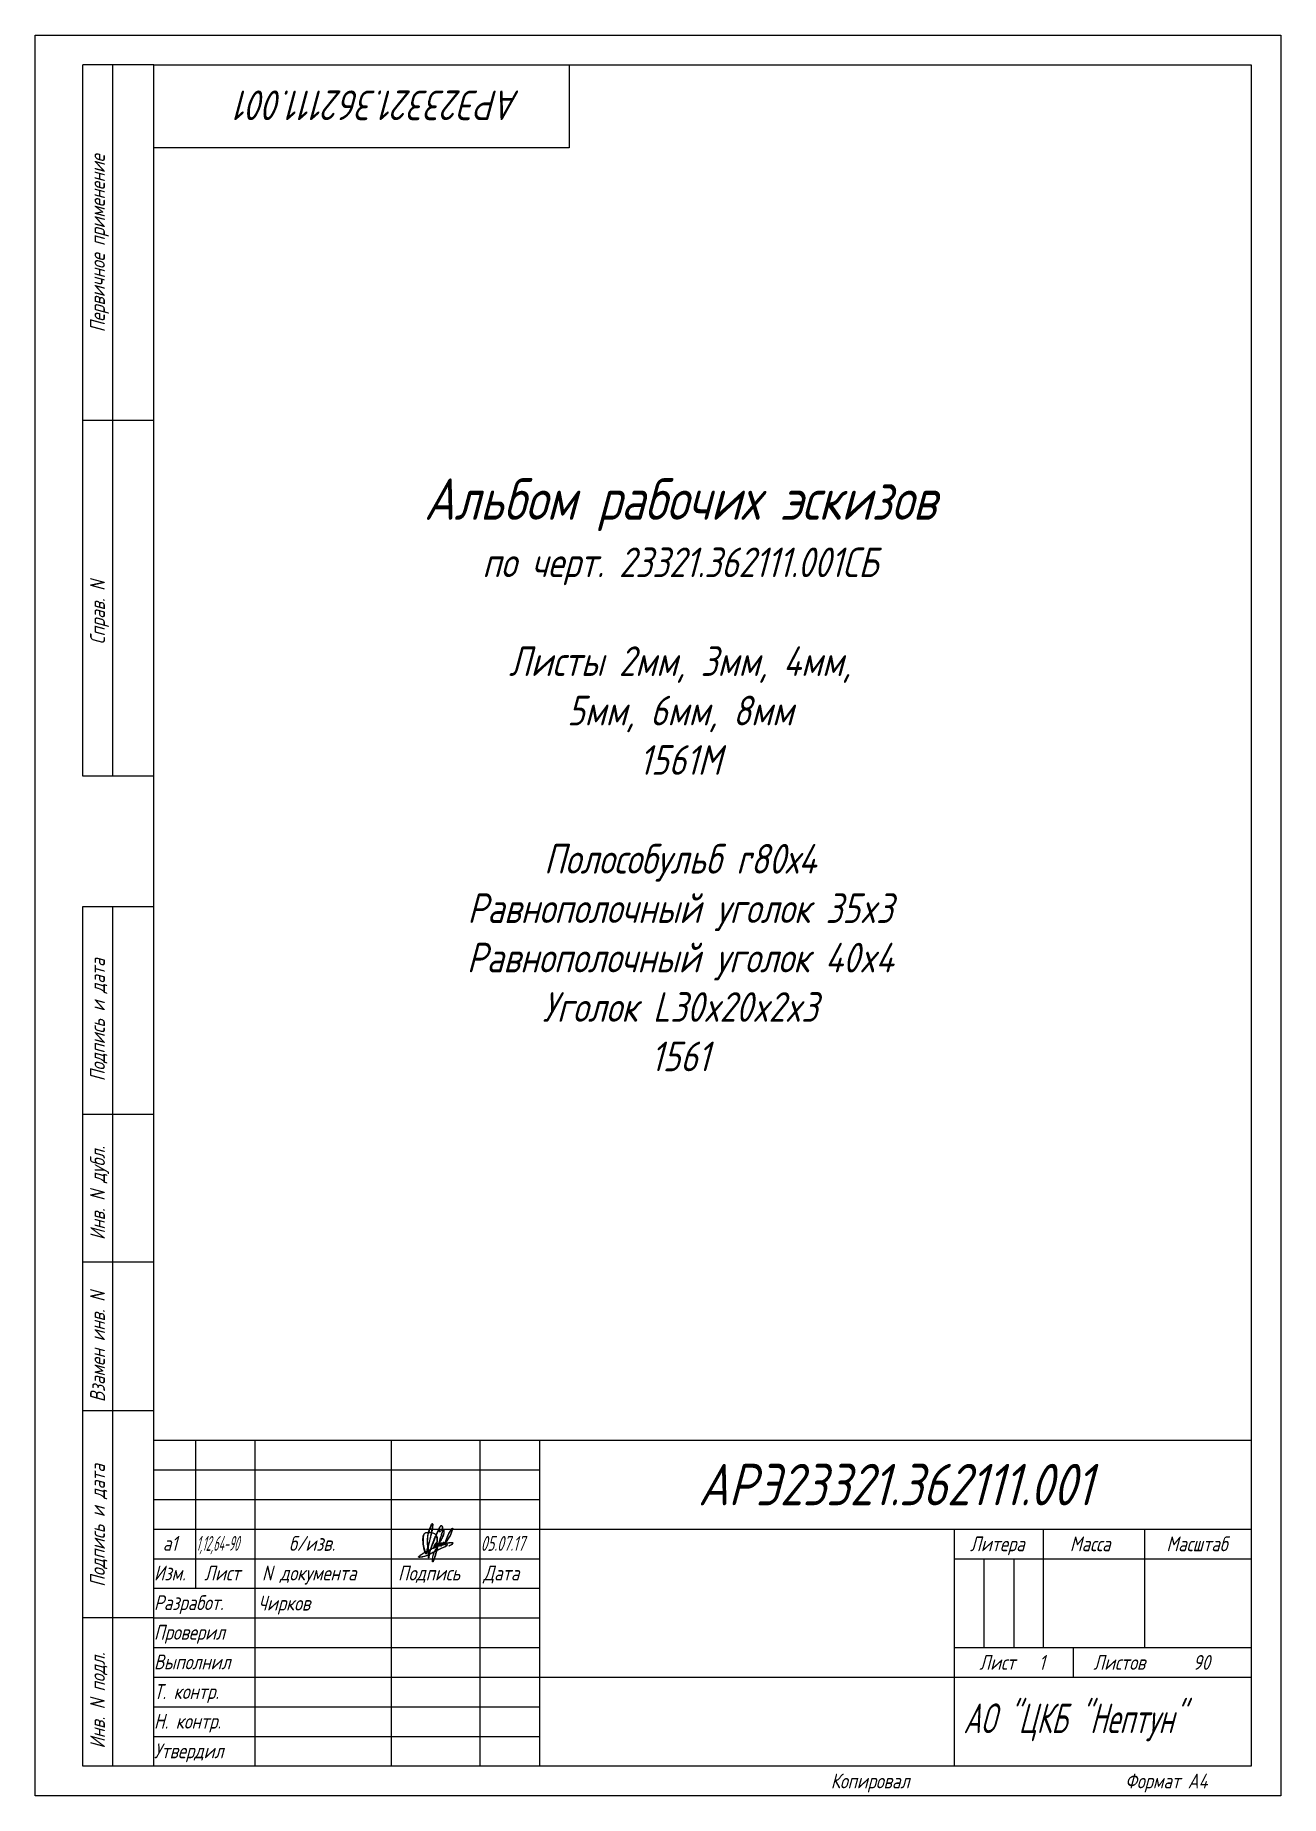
# Model space of a CAD drawing. Header units: millimetres. Extents: x -37166 to -34073, y -441 to 2979.
# Drawn here: x -37087 to -36877, y 2682.4 to 2979.4 of the extents above; entities that cross this region are included whole.
import ezdxf
from ezdxf.enums import TextEntityAlignment as Align

# ---------------------------------------------------------------- set-up
doc = ezdxf.new("R2010")
doc.units = ezdxf.units.MM
doc.layers.add('Frame', color=6, linetype='Continuous')
doc.layers.add('ЧЕРТЕЖ', color=7, linetype='Continuous')
doc.styles.get("Standard").update_dxf_attribs({"font": 'ГОСТ тип А наклонный.ttf'})
doc.styles.add('ГОСТ', font='ГОСТ тип А.ttf', dxfattribs={"oblique": 15})

msp = doc.modelspace()

# ---------------------------------------------------------------- texts
at = {"color": 7, "lineweight": 13, "style": 'ГОСТ', "oblique": 15}
for s, p in [('а1', (-37065.482, 2723.681)), ('б/изв.', (-37044.212, 2723.673))]:
    msp.add_text(s, height=2.5, dxfattribs=at).set_placement(p)
for s, width, p in [('1,12,64-90', 0.6, (-37059.853, 2723.673)), ('05.07.17', 0.8, (-37011.886, 2723.673))]:
    msp.add_text(s, height=2.5, dxfattribs=dict(at, width=width)).set_placement(p)
at = {"color": 7, "insert": (-37034.395, 2804.579), "char_height": 5, "width": 112.26792, "attachment_point": 7, "line_spacing_factor": 0.963855}
msp.add_mtext('\\pxqcsm1;{\\H1.4x;Альбом рабочих эскизов\\P\\ps*;}по черт. 23321.362111.001СБ\\P\\PЛисты 2мм, 3мм, 4мм,\\P5мм, 6мм, 8мм\\P1561M\\P\\P{\\fГОСТ ТИП А|b1|i1|c204|p34;Полособульб r80х4\\PРавнополочный уголок 35x3\\PРавнополочный уголок 40x4\\PУголок \\A1;L30x20x2x3\\A0;\\P1561}', dxfattribs=at)

# ---------------------------------------------------------------- blocks, each defined once
blk = doc.blocks.new('stamp-side-22600')
at = {"layer": 'Frame'}
blk.add_line((-12, 0), (-12, 145), dxfattribs=at)
at = {"layer": 'Frame', "lineweight": 13}
for p, q in [((-12, 145), (0, 145)), ((-12, 110), (0, 110)), ((0, 85), (-12, 85)), ((-12, 60), (0, 60)), ((0, 25), (-12, 25)), ((0, 0), (-12, 0))]:
    blk.add_line(p, q, dxfattribs=at)
at = {"layer": 'Frame', "color": 7, "lineweight": 13}
blk.add_line((-7, 145), (-7, 0), dxfattribs=at)
at = {"color": 7, "lineweight": 13, "style": 'ГОСТ', "oblique": 15}
for s, p in [('Подпись и дата', (-8.25, 115.55)), ('Инв. N дубл.', (-8.25, 88.76)), ('Взамен инв. N', (-8.25, 61.42)), ('Подпись и дата', (-8.25, 30.25)), ('Инв. N подл.', (-8.25, 2.97))]:
    blk.add_text(s, height=2.5, rotation=90, dxfattribs=at).set_placement(p)
blk = doc.blocks.new('stamp-side-w22600')
at = {"layer": 'Frame', "lineweight": 13}
for p, q in [((0, 287), (-12, 287)), ((-12, 167), (-12, 287)), ((0, 227), (-12, 227)), ((0, 167), (-12, 167))]:
    blk.add_line(p, q, dxfattribs=at)
at = {"layer": 'Frame', "color": 7, "lineweight": 13}
blk.add_line((-7, 287), (-7, 167), dxfattribs=at)
blk.add_blockref('stamp-side-22600', (0, 0))
at = {"color": 7, "lineweight": 13, "style": 'ГОСТ', "oblique": 15}
for s, p in [('Первичное применение', (-8.25, 241.89)), ('Справ. N', (-8.25, 189.23))]:
    blk.add_text(s, height=2.5, rotation=90, dxfattribs=at).set_placement(p)
blk = doc.blocks.new('MainFrame_1')
at = {"layer": 'Frame', "lineweight": 13}
for p, q in [((-185, 55), (0, 55)), ((-185, 0), (-185, 55)), ((-178, 55), (-178, 30)), ((-168, 55), (-168, 0)), ((-145, 55), (-145, 0)), ((-130, 0), (-130, 55)), ((-120, 55), (-120, 0)), ((-120, 40), (0, 40)), ((-50, 0), (-50, 40)), ((-35, 20), (-35, 40)), ((-18, 40), (-18, 20)), ((-185, 35), (-120, 35)), ((-50, 35), (0, 35)), ((-185, 30), (-120, 30)), ((-50, 20), (0, 20)), ((-120, 15), (0, 15))]:
    blk.add_line(p, q, dxfattribs=at)
at = {"layer": 'Frame', "color": 7, "lineweight": 13}
for p, q in [((-185, 50), (-120, 50)), ((-185, 45), (-120, 45)), ((-185, 40), (-120, 40)), ((-45, 20), (-45, 35)), ((-40, 35), (-40, 20)), ((-185, 25), (-120, 25)), ((-185, 20), (-120, 20)), ((-30, 20), (-30, 15)), ((-185, 15), (-120, 15)), ((-185, 10), (-120, 10)), ((-185, 5), (-120, 5))]:
    blk.add_line(p, q, dxfattribs=at)
at = {"color": 7, "lineweight": 13, "style": 'ГОСТ', "oblique": 15}
for s, p in [('Литера', (-42.8, 36.25)), ('Масса', (-27.14, 36.25)), ('Масштаб', (-9.13, 36.25)), ('Лист', (-42.8, 16.25)), ('Листов', (-22.23, 16.25))]:
    blk.add_text(s, height=2.5, dxfattribs=at).set_placement(p, align=Align.CENTER)
for s, p in [('Изм.', (-184.98, 31.33)), ('Лист', (-176.51, 31.32)), ('N документа', (-166.77, 31.32)), ('Подпись', (-143.84, 31.32)), ('Дата', (-129.46, 31.32)), ('Разработ.', (-184.98, 26.33)), ('Проверил', (-184.98, 21.33)), ('Выполнил', (-184.98, 16.33)), ('Т. контр.', (-184.98, 11.33)), ('Н. контр.', (-184.98, 6.33)), ('Утвердил', (-184.98, 1.33))]:
    blk.add_text(s, height=2.5, dxfattribs=at).set_placement(p)
at = {"color": 7, "style": 'ГОСТ', "oblique": 15, "width": 0.8}
blk.add_text('АО "ЦКБ "Нептун"', height=5, dxfattribs=at).set_placement((-48.51, 5.57))
at = {"layer": 'ЧЕРТЕЖ', "style": 'ГОСТ', "oblique": 15}
blk.add_attdef('Т.КОНТР.', (-167.42, 11.25), '', height=2.5, dxfattribs=at)
blk = doc.blocks.new('A4-vert-gost-01-Neptun')
at = {"layer": 'Frame', "color": 7}
blk.add_lwpolyline([(0, 0), (0, 297), (210, 297), (210, 0)], close=True, dxfattribs=at)
at = {"layer": 'Frame'}
blk.add_lwpolyline([(90, 292), (90, 278), (20, 278)], dxfattribs=at)
blk.add_lwpolyline([(20, 5), (20, 292), (205, 292), (205, 5)], close=True, dxfattribs=at)
for name, p in [('stamp-side-w22600', (20, 5)), ('MainFrame_1', (205, 5))]:
    blk.add_blockref(name, p)
at = {"layer": 'ЧЕРТЕЖ', "style": 'ГОСТ', "oblique": 15}
for s, p in [('Копировал', (140.76, 1.25)), ('Формат А4', (190.69, 1.25))]:
    blk.add_text(s, height=2.5, dxfattribs=at).set_placement(p, align=Align.CENTER)
blk.add_attdef('НОМЕР ЧЕРТЕЖА', text='', height=5, rotation=180, dxfattribs=at).set_placement((58.02, 285.18), align=Align.MIDDLE_CENTER)
blk.add_attdef('Номер чертежа', text='', height=7, dxfattribs=at).set_placement((145, 52.5), align=Align.MIDDLE_CENTER)
at = {"layer": 'ЧЕРТЕЖ', "style": 'ГОСТ', "oblique": 15, "flags": 4}
for tag, p in [('НАЗВАНИЕ_1', (120, 39.73)), ('НАЗВАНИЕ_2', (120, 33.73)), ('НАЗВАНИЕ_3', (120, 27.73)), ('НАЗВАНИЕ_4', (120, 21.73))]:
    blk.add_attdef(tag, text='', height=3.5, dxfattribs=at).set_placement(p, align=Align.CENTER)
at = {"layer": 'ЧЕРТЕЖ', "style": 'ГОСТ', "oblique": 15}
for tag, p, height in [('РАЗРАБОТ.', (37.58, 31.25), 2.5), ('ЛИТЕРА', (155.69, 30.91), 3.5), ('ПРОВЕРИЛ', (37.58, 26.25), 2.5), ('ВЫПОЛНИЛ', (37.58, 21.25), 2.5), ('Лист', (169.21, 21.25), 2.5), ('Т.КОНТР.', (37.58, 16.25), 2.5), ('Н.КОНТР.', (37.58, 11.25), 2.5), ('УТВЕРДИЛ', (37.58, 6.25), 2.5)]:
    blk.add_attdef(tag, p, '', height=height, dxfattribs=at)
for tag, p in [('Масса', (178.26, 30.91)), ('Масштаб', (195.96, 30.91))]:
    blk.add_attdef(tag, text='', height=3.5, dxfattribs=at).set_placement(p, align=Align.CENTER)
blk.add_attdef('Листов', text='', height=2.5, dxfattribs=at).set_placement((198.06, 21.25), align=Align.RIGHT)
blk = doc.blocks.new('Chirkov')
at = {"ltscale": 50}
h = blk.add_hatch(color=256, dxfattribs=at)
h.paths.add_polyline_path([(0.459, 0.545), (0.462, 0.56), (0.464, 0.575), (0.465, 0.594), (0.465, 0.614), (0.463, 0.637), (0.46, 0.656), (0.456, 0.673), (0.452, 0.686), (0.443, 0.704), (0.456, 0.731), (0.47, 0.767), (0.491, 0.814), (0.502, 0.837), (0.51, 0.855), (0.521, 0.873), (0.53, 0.889), (0.538, 0.901), (0.546, 0.911), (0.553, 0.912), (0.559, 0.911), (0.566, 0.905), (0.573, 0.896), (0.577, 0.884), (0.579, 0.874), (0.58, 0.862), (0.579, 0.848), (0.576, 0.838), (0.572, 0.832), (0.561, 0.819), (0.549, 0.807), (0.535, 0.795), (0.522, 0.785), (0.516, 0.782), (0.51, 0.783), (0.507, 0.787), (0.506, 0.791), (0.506, 0.799), (0.506, 0.808), (0.507, 0.816), (0.51, 0.824), (0.514, 0.832), (0.521, 0.836), (0.519, 0.838), (0.513, 0.834), (0.51, 0.83), (0.505, 0.821), (0.504, 0.814), (0.503, 0.805), (0.503, 0.796), (0.504, 0.787), (0.507, 0.783), (0.511, 0.779), (0.517, 0.778), (0.522, 0.78), (0.53, 0.786), (0.544, 0.797), (0.56, 0.814), (0.572, 0.827), (0.578, 0.836), (0.581, 0.846), (0.583, 0.858), (0.582, 0.872), (0.58, 0.882), (0.574, 0.901), (0.563, 0.914), (0.551, 0.918), (0.543, 0.915), (0.537, 0.905), (0.523, 0.884), (0.515, 0.87), (0.499, 0.839), (0.47, 0.778), (0.451, 0.731), (0.44, 0.709), (0.429, 0.723), (0.408, 0.739), (0.382, 0.749), (0.34, 0.76), (0.342, 0.769), (0.345, 0.781), (0.35, 0.8), (0.353, 0.815), (0.357, 0.835), (0.36, 0.852), (0.362, 0.867), (0.364, 0.885), (0.364, 0.894), (0.364, 0.905), (0.365, 0.917), (0.365, 0.927), (0.365, 0.942), (0.365, 0.949), (0.364, 0.952), (0.361, 0.954), (0.359, 0.956), (0.355, 0.957), (0.35, 0.956), (0.345, 0.952), (0.34, 0.944), (0.334, 0.934), (0.328, 0.924), (0.321, 0.905), (0.314, 0.887), (0.308, 0.871), (0.302, 0.854), (0.298, 0.838), (0.288, 0.812), (0.282, 0.791), (0.276, 0.773), (0.273, 0.762), (0.263, 0.762), (0.25, 0.761), (0.238, 0.761), (0.229, 0.761), (0.218, 0.76), (0.208, 0.757), (0.198, 0.751), (0.186, 0.743), (0.175, 0.731), (0.169, 0.72), (0.164, 0.707), (0.159, 0.689), (0.155, 0.666), (0.153, 0.643), (0.152, 0.625), (0.151, 0.592), (0.153, 0.55), (0.155, 0.522), (0.158, 0.504), (0.163, 0.467), (0.169, 0.432), (0.173, 0.415), (0.179, 0.388), (0.184, 0.367), (0.188, 0.35), (0.192, 0.337), (0.195, 0.328), (0.184, 0.322), (0.17, 0.314), (0.158, 0.306), (0.142, 0.296), (0.125, 0.285), (0.114, 0.278), (0.101, 0.269), (0.09, 0.261), (0.081, 0.253), (0.071, 0.243), (0.062, 0.235), (0.057, 0.231), (0.057, 0.225), (0.057, 0.222), (0.06, 0.219), (0.067, 0.218), (0.075, 0.218), (0.085, 0.22), (0.096, 0.221), (0.119, 0.223), (0.136, 0.225), (0.168, 0.232), (0.179, 0.236), (0.2, 0.242), (0.219, 0.248), (0.239, 0.255), (0.257, 0.262), (0.271, 0.268), (0.271, 0.266), (0.272, 0.248), (0.273, 0.231), (0.273, 0.222), (0.273, 0.217), (0.273, 0.21), (0.274, 0.207), (0.275, 0.206), (0.277, 0.206), (0.278, 0.209), (0.278, 0.213), (0.278, 0.22), (0.279, 0.224), (0.282, 0.238), (0.284, 0.25), (0.286, 0.259), (0.29, 0.279), (0.299, 0.284), (0.308, 0.288), (0.322, 0.295), (0.333, 0.3), (0.351, 0.31), (0.371, 0.321), (0.388, 0.329), (0.401, 0.335), (0.396, 0.322), (0.39, 0.305), (0.383, 0.283), (0.376, 0.258), (0.37, 0.23), (0.366, 0.203), (0.363, 0.181), (0.362, 0.163), (0.361, 0.133), (0.361, 0.123), (0.363, 0.119), (0.365, 0.117), (0.368, 0.116), (0.37, 0.118), (0.373, 0.121), (0.377, 0.129), (0.385, 0.147), (0.395, 0.177), (0.406, 0.205), (0.416, 0.237), (0.425, 0.268), (0.434, 0.301), (0.44, 0.323), (0.447, 0.343), (0.452, 0.361), (0.475, 0.372), (0.506, 0.388), (0.553, 0.411), (0.584, 0.424), (0.623, 0.44), (0.636, 0.446), (0.644, 0.45), (0.65, 0.452), (0.656, 0.457), (0.661, 0.46), (0.666, 0.465), (0.671, 0.47), (0.676, 0.475), (0.677, 0.479), (0.68, 0.482), (0.682, 0.485), (0.686, 0.488), (0.687, 0.49), (0.687, 0.492), (0.685, 0.495), (0.682, 0.5), (0.679, 0.507), (0.674, 0.513), (0.669, 0.518), (0.664, 0.522), (0.674, 0.524), (0.686, 0.527), (0.702, 0.53), (0.722, 0.532), (0.741, 0.535), (0.766, 0.538), (0.786, 0.539), (0.801, 0.536), (0.805, 0.535), (0.805, 0.533), (0.805, 0.528), (0.802, 0.522), (0.798, 0.516), (0.793, 0.51), (0.787, 0.504), (0.777, 0.497), (0.763, 0.489), (0.749, 0.482), (0.736, 0.477), (0.724, 0.471), (0.716, 0.468), (0.716, 0.466), (0.724, 0.467), (0.735, 0.473), (0.75, 0.479), (0.761, 0.484), (0.776, 0.492), (0.79, 0.502), (0.802, 0.516), (0.808, 0.527), (0.809, 0.534), (0.807, 0.538), (0.801, 0.54), (0.786, 0.542), (0.77, 0.541), (0.752, 0.54), (0.731, 0.537), (0.702, 0.533), (0.678, 0.528), (0.662, 0.525), (0.653, 0.532), (0.649, 0.539), (0.659, 0.556), (0.677, 0.581), (0.695, 0.609), (0.713, 0.637), (0.728, 0.66), (0.745, 0.687), (0.754, 0.704), (0.763, 0.723), (0.772, 0.748), (0.78, 0.771), (0.787, 0.791), (0.795, 0.812), (0.8, 0.827), (0.803, 0.838), (0.805, 0.849), (0.804, 0.853), (0.803, 0.855), (0.798, 0.855), (0.794, 0.851), (0.776, 0.827), (0.76, 0.804), (0.743, 0.778), (0.736, 0.766), (0.722, 0.74), (0.701, 0.697), (0.682, 0.651), (0.668, 0.618), (0.655, 0.585), (0.647, 0.557), (0.645, 0.547), (0.645, 0.543), (0.646, 0.538), (0.643, 0.535), (0.64, 0.531), (0.638, 0.526), (0.637, 0.522), (0.634, 0.522), (0.63, 0.521), (0.624, 0.518), (0.618, 0.513), (0.606, 0.509), (0.595, 0.506), (0.6, 0.511), (0.604, 0.516), (0.608, 0.522), (0.611, 0.528), (0.613, 0.533), (0.614, 0.539), (0.613, 0.544), (0.611, 0.547), (0.608, 0.55), (0.606, 0.55), (0.602, 0.548), (0.597, 0.542), (0.593, 0.536), (0.589, 0.527), (0.585, 0.516), (0.583, 0.507), (0.583, 0.502), (0.574, 0.498), (0.563, 0.495), (0.553, 0.491), (0.543, 0.487), (0.537, 0.485), (0.536, 0.489), (0.54, 0.493), (0.547, 0.5), (0.554, 0.507), (0.56, 0.514), (0.564, 0.522), (0.566, 0.526), (0.566, 0.53), (0.565, 0.534), (0.563, 0.536), (0.56, 0.537), (0.555, 0.536), (0.548, 0.532), (0.543, 0.525), (0.536, 0.511), (0.532, 0.498), (0.532, 0.489), (0.525, 0.483), (0.519, 0.479), (0.503, 0.473), (0.491, 0.47), (0.486, 0.471), (0.491, 0.483), (0.497, 0.5), (0.504, 0.519), (0.511, 0.538), (0.515, 0.552), (0.536, 0.579), (0.548, 0.598), (0.562, 0.623), (0.573, 0.647), (0.583, 0.667), (0.592, 0.688), (0.599, 0.705), (0.604, 0.723), (0.609, 0.742), (0.611, 0.758), (0.612, 0.776), (0.613, 0.79), (0.613, 0.806), (0.612, 0.816), (0.61, 0.822), (0.608, 0.829), (0.606, 0.833), (0.602, 0.833), (0.599, 0.832), (0.596, 0.827), (0.587, 0.805), (0.579, 0.78), (0.568, 0.745), (0.56, 0.713), (0.556, 0.7), (0.54, 0.653), (0.531, 0.62), (0.522, 0.587), (0.515, 0.564), (0.511, 0.55), (0.497, 0.534), (0.488, 0.522), (0.477, 0.507, 0.110115), (0.466, 0.532, 0.171533), (0.457, 0.539)])
h.paths.add_polyline_path([(0.156, 0.559), (0.154, 0.589), (0.154, 0.599), (0.155, 0.62), (0.155, 0.641), (0.158, 0.665), (0.161, 0.686), (0.166, 0.705), (0.171, 0.717), (0.177, 0.727), (0.186, 0.738), (0.197, 0.747), (0.207, 0.753), (0.214, 0.756), (0.223, 0.758), (0.233, 0.758), (0.247, 0.758), (0.273, 0.759), (0.265, 0.729), (0.26, 0.697), (0.255, 0.657), (0.251, 0.62), (0.25, 0.589), (0.25, 0.556), (0.251, 0.523), (0.254, 0.498), (0.256, 0.469), (0.259, 0.437), (0.254, 0.413), (0.247, 0.386), (0.241, 0.365), (0.238, 0.351), (0.225, 0.344), (0.215, 0.339), (0.206, 0.334), (0.199, 0.33), (0.19, 0.359), (0.177, 0.414), (0.166, 0.471), (0.159, 0.515)], flags=16)
h.paths.add_polyline_path([(0.254, 0.571), (0.255, 0.618), (0.257, 0.647), (0.261, 0.676), (0.265, 0.711), (0.271, 0.741), (0.276, 0.759), (0.284, 0.76), (0.297, 0.76), (0.309, 0.76), (0.319, 0.759), (0.328, 0.758), (0.336, 0.757), (0.334, 0.747), (0.327, 0.722), (0.322, 0.702), (0.317, 0.679), (0.31, 0.653), (0.301, 0.617), (0.294, 0.587), (0.289, 0.563), (0.281, 0.533), (0.276, 0.51), (0.271, 0.487), (0.266, 0.464), (0.262, 0.445), (0.26, 0.465), (0.256, 0.518), (0.255, 0.531)], flags=16)
h.paths.add_polyline_path([(0.288, 0.544), (0.296, 0.579), (0.305, 0.619), (0.315, 0.655), (0.32, 0.676), (0.324, 0.695), (0.328, 0.712), (0.335, 0.739), (0.339, 0.756), (0.351, 0.754), (0.363, 0.75), (0.375, 0.748), (0.39, 0.742), (0.404, 0.736), (0.411, 0.732), (0.425, 0.721), (0.435, 0.711), (0.439, 0.704), (0.427, 0.678), (0.414, 0.649), (0.401, 0.618), (0.39, 0.588), (0.377, 0.553), (0.364, 0.519), (0.354, 0.495), (0.347, 0.475), (0.339, 0.45), (0.331, 0.427), (0.326, 0.41), (0.321, 0.395), (0.309, 0.389), (0.294, 0.381), (0.281, 0.374), (0.271, 0.369), (0.27, 0.368), (0.27, 0.378), (0.268, 0.395), (0.266, 0.414), (0.263, 0.436), (0.264, 0.438), (0.269, 0.463), (0.275, 0.486), (0.28, 0.511)], flags=16)
h.paths.add_polyline_path([(0.261, 0.427), (0.264, 0.407), (0.265, 0.391), (0.267, 0.375), (0.267, 0.367), (0.267, 0.367), (0.266, 0.366), (0.257, 0.361), (0.25, 0.357), (0.243, 0.353), (0.245, 0.361), (0.248, 0.376), (0.252, 0.39), (0.257, 0.41)], flags=16)
h.paths.add_polyline_path([(0.355, 0.486), (0.365, 0.51), (0.373, 0.533), (0.381, 0.555), (0.389, 0.575), (0.396, 0.594), (0.403, 0.613), (0.411, 0.632), (0.418, 0.649), (0.424, 0.663), (0.431, 0.677), (0.438, 0.693), (0.441, 0.7), (0.447, 0.688), (0.451, 0.678), (0.454, 0.668), (0.457, 0.656), (0.459, 0.646), (0.46, 0.633), (0.461, 0.621), (0.462, 0.606), (0.462, 0.592), (0.461, 0.58), (0.46, 0.568), (0.456, 0.55), (0.454, 0.54), (0.449, 0.54), (0.443, 0.536), (0.435, 0.529), (0.426, 0.518), (0.419, 0.508), (0.412, 0.496), (0.406, 0.486), (0.4, 0.47), (0.395, 0.451), (0.392, 0.437), (0.39, 0.43), (0.372, 0.421), (0.351, 0.411), (0.336, 0.403), (0.326, 0.398), (0.331, 0.413), (0.336, 0.429), (0.342, 0.449), (0.349, 0.467)], flags=16)
h.paths.add_polyline_path([(0.26, 0.358), (0.267, 0.362), (0.268, 0.363), (0.269, 0.352), (0.27, 0.339), (0.27, 0.324), (0.271, 0.301), (0.271, 0.287), (0.271, 0.273), (0.257, 0.267), (0.235, 0.259), (0.213, 0.25), (0.194, 0.244), (0.176, 0.239), (0.156, 0.234), (0.141, 0.23), (0.123, 0.227), (0.104, 0.225), (0.086, 0.223), (0.07, 0.222), (0.064, 0.222), (0.062, 0.225), (0.062, 0.229), (0.065, 0.232), (0.077, 0.243), (0.088, 0.254), (0.104, 0.266), (0.125, 0.28), (0.145, 0.294), (0.166, 0.307), (0.191, 0.321), (0.197, 0.324), (0.198, 0.321), (0.2, 0.315), (0.204, 0.309), (0.207, 0.303), (0.21, 0.299), (0.213, 0.295), (0.216, 0.291), (0.22, 0.291), (0.222, 0.291), (0.225, 0.292), (0.227, 0.294), (0.228, 0.296), (0.232, 0.308), (0.235, 0.321), (0.238, 0.335), (0.241, 0.348), (0.251, 0.354)], flags=16)
h.paths.add_polyline_path([(0.271, 0.364), (0.275, 0.367), (0.287, 0.373), (0.31, 0.385), (0.319, 0.39), (0.314, 0.374), (0.308, 0.355), (0.303, 0.339), (0.297, 0.318), (0.291, 0.3), (0.289, 0.287), (0.287, 0.282), (0.287, 0.281), (0.281, 0.278), (0.275, 0.275), (0.274, 0.275), (0.274, 0.286), (0.274, 0.299), (0.274, 0.314), (0.273, 0.329), (0.272, 0.347)], flags=16)
h.paths.add_polyline_path([(0.237, 0.346), (0.234, 0.333), (0.231, 0.32), (0.228, 0.308), (0.225, 0.299), (0.223, 0.295), (0.221, 0.295), (0.218, 0.297), (0.213, 0.303), (0.208, 0.31), (0.203, 0.319), (0.2, 0.326), (0.208, 0.33), (0.217, 0.335), (0.227, 0.341)], flags=16)
h.paths.add_polyline_path([(0.324, 0.392), (0.339, 0.4), (0.357, 0.409), (0.373, 0.417), (0.39, 0.425), (0.389, 0.42), (0.39, 0.417), (0.392, 0.415), (0.394, 0.414), (0.395, 0.413), (0.398, 0.414), (0.401, 0.418), (0.404, 0.423), (0.407, 0.428), (0.412, 0.436), (0.412, 0.436), (0.422, 0.44), (0.43, 0.443), (0.442, 0.447), (0.443, 0.444), (0.444, 0.441), (0.446, 0.439), (0.449, 0.438), (0.452, 0.438), (0.455, 0.44), (0.449, 0.43), (0.443, 0.42), (0.434, 0.404), (0.425, 0.387), (0.415, 0.368), (0.409, 0.354), (0.402, 0.34), (0.384, 0.332), (0.369, 0.324), (0.346, 0.312), (0.327, 0.301), (0.309, 0.293), (0.291, 0.284), (0.296, 0.302), (0.301, 0.321), (0.307, 0.34), (0.313, 0.36), (0.319, 0.376)], flags=16)
h.paths.add_polyline_path([(0.277, 0.763), (0.279, 0.77), (0.285, 0.79), (0.291, 0.81), (0.301, 0.836), (0.308, 0.861), (0.318, 0.887), (0.324, 0.906), (0.331, 0.923), (0.337, 0.934), (0.343, 0.943), (0.347, 0.949), (0.35, 0.952), (0.353, 0.953), (0.355, 0.954), (0.357, 0.953), (0.359, 0.952), (0.36, 0.951), (0.362, 0.949), (0.363, 0.939), (0.362, 0.928), (0.361, 0.908), (0.36, 0.889), (0.359, 0.87), (0.356, 0.854), (0.354, 0.838), (0.349, 0.816), (0.346, 0.8), (0.342, 0.782), (0.338, 0.768), (0.337, 0.76), (0.325, 0.762), (0.315, 0.763), (0.304, 0.763), (0.293, 0.763), (0.283, 0.763)], flags=16)
h.paths.add_polyline_path([(0.403, 0.466), (0.407, 0.477), (0.411, 0.488), (0.417, 0.499), (0.422, 0.506), (0.427, 0.515), (0.435, 0.524), (0.442, 0.531), (0.447, 0.535), (0.451, 0.537), (0.453, 0.537), (0.449, 0.526), (0.445, 0.515), (0.439, 0.501), (0.432, 0.484), (0.422, 0.464), (0.415, 0.45), (0.409, 0.439), (0.4, 0.435), (0.395, 0.432), (0.395, 0.432), (0.396, 0.437), (0.398, 0.446), (0.4, 0.455)], flags=16)
h.paths.add_polyline_path([(0.394, 0.427), (0.398, 0.429), (0.402, 0.431), (0.407, 0.434), (0.404, 0.429), (0.401, 0.424), (0.398, 0.419), (0.396, 0.418), (0.395, 0.417), (0.394, 0.419), (0.394, 0.422), (0.394, 0.427)], flags=16)
h.paths.add_polyline_path([(0.414, 0.441), (0.422, 0.454), (0.429, 0.47), (0.436, 0.484), (0.441, 0.495), (0.447, 0.508), (0.451, 0.52), (0.454, 0.529), (0.456, 0.536), (0.46, 0.533), (0.464, 0.53), (0.467, 0.524), (0.471, 0.517), (0.473, 0.51), (0.474, 0.505), (0.466, 0.496), (0.458, 0.485), (0.449, 0.473), (0.443, 0.463), (0.441, 0.457), (0.441, 0.451), (0.431, 0.447), (0.422, 0.444)], flags=16)
h.paths.add_polyline_path([(0.286, 0.276), (0.285, 0.268), (0.283, 0.259), (0.281, 0.248), (0.28, 0.242), (0.278, 0.229), (0.277, 0.225), (0.276, 0.223), (0.276, 0.232), (0.275, 0.251), (0.275, 0.27), (0.275, 0.27), (0.281, 0.273)], flags=16)
h.paths.add_polyline_path([(0.446, 0.46), (0.448, 0.464), (0.45, 0.468), (0.454, 0.474), (0.461, 0.483), (0.47, 0.495), (0.475, 0.501), (0.476, 0.497), (0.476, 0.489), (0.475, 0.482), (0.474, 0.476), (0.471, 0.469), (0.468, 0.462), (0.467, 0.461), (0.465, 0.46), (0.454, 0.456), (0.445, 0.453), (0.445, 0.455)], flags=16)
h.paths.add_polyline_path([(0.446, 0.448), (0.452, 0.451), (0.458, 0.453), (0.465, 0.456), (0.463, 0.452), (0.46, 0.448), (0.457, 0.445), (0.454, 0.442), (0.452, 0.44), (0.448, 0.441), (0.447, 0.444), (0.446, 0.447)], flags=16)
h.paths.add_polyline_path([(0.43, 0.392), (0.44, 0.409), (0.45, 0.426), (0.456, 0.436), (0.459, 0.443), (0.461, 0.444), (0.464, 0.449), (0.467, 0.453), (0.47, 0.459), (0.476, 0.461), (0.48, 0.463), (0.475, 0.446), (0.47, 0.428), (0.463, 0.405), (0.456, 0.383), (0.45, 0.364), (0.439, 0.358), (0.426, 0.352), (0.407, 0.343), (0.413, 0.357), (0.422, 0.375)], flags=16)
h.paths.add_polyline_path([(0.405, 0.337), (0.406, 0.338), (0.416, 0.343), (0.427, 0.349), (0.439, 0.355), (0.448, 0.359), (0.445, 0.348), (0.439, 0.33), (0.435, 0.316), (0.43, 0.296), (0.425, 0.279), (0.419, 0.26), (0.415, 0.245), (0.408, 0.223), (0.402, 0.204), (0.393, 0.179), (0.387, 0.163), (0.379, 0.141), (0.374, 0.129), (0.37, 0.122), (0.368, 0.12), (0.366, 0.121), (0.365, 0.123), (0.365, 0.151), (0.366, 0.179), (0.371, 0.217), (0.379, 0.255), (0.387, 0.286), (0.399, 0.322)], flags=16)
h.paths.add_polyline_path([(0.478, 0.504), (0.486, 0.514), (0.493, 0.523), (0.499, 0.532), (0.505, 0.538), (0.507, 0.541), (0.507, 0.538), (0.505, 0.532), (0.501, 0.522), (0.497, 0.509), (0.492, 0.494), (0.487, 0.481), (0.483, 0.471), (0.48, 0.47), (0.477, 0.467), (0.474, 0.465), (0.473, 0.464), (0.476, 0.472), (0.478, 0.477), (0.478, 0.481), (0.479, 0.486), (0.479, 0.492), (0.479, 0.498), (0.478, 0.503)], flags=16)
h.paths.add_polyline_path([(0.481, 0.455), (0.484, 0.464), (0.489, 0.466), (0.492, 0.467), (0.496, 0.468), (0.5, 0.467), (0.504, 0.468), (0.508, 0.47), (0.514, 0.473), (0.521, 0.476), (0.53, 0.479), (0.534, 0.481), (0.536, 0.477), (0.537, 0.475), (0.54, 0.472), (0.543, 0.471), (0.546, 0.47), (0.55, 0.47), (0.555, 0.472), (0.561, 0.475), (0.567, 0.48), (0.574, 0.485), (0.578, 0.488), (0.582, 0.492), (0.584, 0.494), (0.585, 0.495), (0.586, 0.493), (0.588, 0.491), (0.59, 0.491), (0.592, 0.491), (0.594, 0.491), (0.598, 0.494), (0.602, 0.497), (0.606, 0.5), (0.61, 0.503), (0.614, 0.506), (0.62, 0.51), (0.621, 0.511), (0.625, 0.512), (0.629, 0.513), (0.634, 0.514), (0.632, 0.51), (0.629, 0.504), (0.629, 0.5), (0.629, 0.496), (0.631, 0.492), (0.632, 0.49), (0.635, 0.49), (0.639, 0.491), (0.643, 0.495), (0.648, 0.5), (0.651, 0.505), (0.653, 0.509), (0.654, 0.513), (0.654, 0.517), (0.654, 0.519), (0.654, 0.519), (0.658, 0.52), (0.661, 0.521), (0.664, 0.519), (0.667, 0.516), (0.671, 0.512), (0.675, 0.507), (0.678, 0.503), (0.681, 0.498), (0.683, 0.494), (0.684, 0.492), (0.684, 0.491), (0.684, 0.49), (0.68, 0.487), (0.677, 0.484), (0.676, 0.482), (0.675, 0.48), (0.673, 0.478), (0.671, 0.475), (0.667, 0.471), (0.663, 0.466), (0.655, 0.46), (0.65, 0.456), (0.647, 0.454), (0.631, 0.448), (0.616, 0.441), (0.594, 0.432), (0.557, 0.416), (0.529, 0.403), (0.499, 0.388), (0.476, 0.376), (0.467, 0.372), (0.454, 0.366), (0.456, 0.374), (0.461, 0.39), (0.468, 0.412), (0.474, 0.431)], flags=16)
h.paths.add_polyline_path([(0.517, 0.559), (0.521, 0.571), (0.529, 0.598), (0.537, 0.628), (0.545, 0.657), (0.553, 0.681), (0.559, 0.699), (0.564, 0.715), (0.568, 0.732), (0.572, 0.747), (0.578, 0.767), (0.585, 0.789), (0.591, 0.807), (0.596, 0.82), (0.6, 0.827), (0.603, 0.828), (0.605, 0.828), (0.607, 0.822), (0.61, 0.811), (0.61, 0.799), (0.61, 0.788), (0.61, 0.772), (0.608, 0.76), (0.607, 0.747), (0.602, 0.729), (0.597, 0.709), (0.589, 0.69), (0.582, 0.674), (0.573, 0.655), (0.566, 0.639), (0.558, 0.624), (0.547, 0.603), (0.538, 0.588), (0.531, 0.577), (0.52, 0.563)], flags=16)
h.paths.add_polyline_path([(0.535, 0.499), (0.538, 0.506), (0.54, 0.514), (0.544, 0.521), (0.549, 0.529), (0.554, 0.532), (0.557, 0.534), (0.56, 0.534), (0.562, 0.534), (0.563, 0.532), (0.563, 0.528), (0.562, 0.523), (0.559, 0.518), (0.553, 0.51), (0.547, 0.504), (0.542, 0.498), (0.538, 0.493), (0.535, 0.491), (0.535, 0.493)], flags=16)
h.paths.add_polyline_path([(0.538, 0.482), (0.542, 0.483), (0.55, 0.487), (0.559, 0.49), (0.568, 0.493), (0.575, 0.495), (0.583, 0.498), (0.583, 0.499), (0.584, 0.498), (0.58, 0.494), (0.574, 0.489), (0.567, 0.483), (0.56, 0.478), (0.554, 0.475), (0.55, 0.474), (0.547, 0.474), (0.544, 0.474), (0.542, 0.475), (0.54, 0.477), (0.539, 0.48)], flags=16)
h.paths.add_polyline_path([(0.587, 0.509), (0.589, 0.518), (0.593, 0.527), (0.597, 0.535), (0.601, 0.542), (0.605, 0.546), (0.607, 0.547), (0.609, 0.546), (0.61, 0.544), (0.611, 0.54), (0.611, 0.535), (0.609, 0.529), (0.606, 0.524), (0.602, 0.518), (0.597, 0.512), (0.593, 0.507), (0.591, 0.505), (0.587, 0.503)], flags=16)
h.paths.add_polyline_path([(0.588, 0.497), (0.588, 0.497), (0.591, 0.501), (0.592, 0.502), (0.596, 0.503), (0.602, 0.505), (0.605, 0.506), (0.611, 0.507), (0.605, 0.503), (0.601, 0.5), (0.598, 0.498), (0.595, 0.496), (0.593, 0.494), (0.592, 0.494), (0.591, 0.494), (0.589, 0.495)], flags=16)
h.paths.add_polyline_path([(0.626, 0.515), (0.626, 0.515), (0.629, 0.517), (0.632, 0.519), (0.635, 0.519), (0.636, 0.519), (0.635, 0.517), (0.632, 0.517), (0.628, 0.516)], flags=16)
h.paths.add_polyline_path([(0.633, 0.503), (0.634, 0.508), (0.636, 0.512), (0.638, 0.515), (0.638, 0.515), (0.642, 0.516), (0.645, 0.517), (0.65, 0.518), (0.651, 0.517), (0.651, 0.512), (0.649, 0.508), (0.646, 0.503), (0.644, 0.499), (0.64, 0.496), (0.638, 0.494), (0.636, 0.493), (0.634, 0.493), (0.633, 0.494), (0.632, 0.498)], flags=16)
h.paths.add_polyline_path([(0.639, 0.519), (0.639, 0.52), (0.641, 0.521), (0.644, 0.521), (0.645, 0.521), (0.646, 0.52), (0.643, 0.52), (0.64, 0.519)], flags=16)
h.paths.add_polyline_path([(0.64, 0.523), (0.641, 0.524), (0.642, 0.527), (0.644, 0.531), (0.647, 0.536), (0.649, 0.533), (0.651, 0.53), (0.654, 0.527), (0.658, 0.524), (0.652, 0.522), (0.648, 0.523), (0.644, 0.523)], flags=16)
h.paths.add_polyline_path([(0.648, 0.542), (0.648, 0.544), (0.65, 0.556), (0.654, 0.569), (0.66, 0.587), (0.666, 0.604), (0.676, 0.628), (0.686, 0.652), (0.702, 0.69), (0.715, 0.719), (0.728, 0.747), (0.742, 0.771), (0.754, 0.791), (0.77, 0.814), (0.781, 0.829), (0.791, 0.843), (0.796, 0.849), (0.799, 0.851), (0.801, 0.85), (0.802, 0.849), (0.801, 0.84), (0.798, 0.83), (0.794, 0.817), (0.788, 0.803), (0.783, 0.789), (0.778, 0.776), (0.774, 0.764), (0.77, 0.752), (0.766, 0.74), (0.762, 0.728), (0.757, 0.717), (0.751, 0.705), (0.746, 0.697), (0.74, 0.687), (0.735, 0.678), (0.724, 0.661), (0.713, 0.644), (0.702, 0.625), (0.692, 0.609), (0.686, 0.6), (0.677, 0.587), (0.668, 0.573), (0.661, 0.563), (0.653, 0.551)], flags=16)
blk.add_lwpolyline([(0.536, 0.579), (0.515, 0.552), (0.511, 0.538), (0.504, 0.519), (0.497, 0.5), (0.491, 0.483), (0.486, 0.471), (0.491, 0.47), (0.503, 0.473), (0.519, 0.479), (0.525, 0.483), (0.532, 0.489), (0.532, 0.498), (0.536, 0.511), (0.543, 0.525), (0.548, 0.532), (0.555, 0.536), (0.56, 0.537), (0.563, 0.536), (0.565, 0.534), (0.566, 0.53), (0.566, 0.526), (0.564, 0.522), (0.56, 0.514), (0.554, 0.507), (0.547, 0.5), (0.54, 0.493), (0.536, 0.489), (0.537, 0.485), (0.543, 0.487), (0.553, 0.491), (0.563, 0.495), (0.574, 0.498), (0.583, 0.502), (0.583, 0.507), (0.585, 0.516), (0.589, 0.527), (0.593, 0.536), (0.597, 0.542), (0.602, 0.548), (0.606, 0.55), (0.608, 0.55), (0.611, 0.547), (0.613, 0.544), (0.614, 0.539), (0.613, 0.533), (0.611, 0.528), (0.608, 0.522), (0.604, 0.516), (0.6, 0.511), (0.595, 0.506), (0.606, 0.509), (0.618, 0.513), (0.624, 0.518), (0.63, 0.521), (0.634, 0.522), (0.637, 0.522), (0.638, 0.526), (0.64, 0.531), (0.643, 0.535), (0.646, 0.538), (0.645, 0.543), (0.645, 0.547), (0.647, 0.557), (0.655, 0.585), (0.668, 0.618), (0.682, 0.651), (0.701, 0.697), (0.722, 0.74), (0.736, 0.766), (0.743, 0.778), (0.76, 0.804), (0.776, 0.827), (0.794, 0.851), (0.798, 0.855), (0.803, 0.855), (0.804, 0.853), (0.805, 0.849), (0.803, 0.838), (0.8, 0.827), (0.795, 0.812), (0.787, 0.791), (0.78, 0.771), (0.772, 0.748), (0.763, 0.723), (0.754, 0.704), (0.745, 0.687), (0.728, 0.66), (0.713, 0.637), (0.695, 0.609), (0.677, 0.581), (0.659, 0.556), (0.649, 0.539), (0.653, 0.532), (0.662, 0.525), (0.678, 0.528), (0.702, 0.533), (0.731, 0.537), (0.752, 0.54), (0.77, 0.541), (0.786, 0.542), (0.801, 0.54), (0.807, 0.538), (0.809, 0.534), (0.808, 0.527), (0.802, 0.516), (0.79, 0.502), (0.776, 0.492), (0.761, 0.484), (0.75, 0.479), (0.735, 0.473), (0.724, 0.467), (0.716, 0.466), (0.716, 0.468), (0.724, 0.471), (0.736, 0.477), (0.749, 0.482), (0.763, 0.489), (0.777, 0.497), (0.787, 0.504), (0.793, 0.51), (0.798, 0.516), (0.802, 0.522), (0.805, 0.528), (0.805, 0.533), (0.805, 0.535), (0.801, 0.536), (0.786, 0.539), (0.766, 0.538), (0.741, 0.535), (0.722, 0.532), (0.702, 0.53), (0.686, 0.527), (0.674, 0.524), (0.664, 0.522), (0.669, 0.518), (0.674, 0.513), (0.679, 0.507), (0.682, 0.5), (0.685, 0.495), (0.687, 0.492), (0.687, 0.49), (0.686, 0.488), (0.682, 0.485), (0.68, 0.482), (0.677, 0.479), (0.676, 0.475), (0.671, 0.47), (0.666, 0.465), (0.661, 0.46), (0.656, 0.457), (0.65, 0.452), (0.644, 0.45), (0.636, 0.446), (0.623, 0.44), (0.584, 0.424), (0.553, 0.411), (0.506, 0.388), (0.475, 0.372), (0.452, 0.361), (0.447, 0.343), (0.44, 0.323), (0.434, 0.301), (0.425, 0.268), (0.416, 0.237), (0.406, 0.205), (0.395, 0.177), (0.385, 0.147), (0.377, 0.129), (0.373, 0.121), (0.37, 0.118), (0.368, 0.116), (0.365, 0.117), (0.363, 0.119), (0.361, 0.123), (0.361, 0.133), (0.362, 0.163), (0.363, 0.181), (0.366, 0.203), (0.37, 0.23), (0.376, 0.258), (0.383, 0.283), (0.39, 0.305), (0.396, 0.322), (0.401, 0.335), (0.388, 0.329), (0.371, 0.321), (0.351, 0.31), (0.333, 0.3), (0.322, 0.295), (0.308, 0.288), (0.299, 0.284), (0.29, 0.279), (0.286, 0.259), (0.284, 0.25), (0.282, 0.238), (0.279, 0.224), (0.278, 0.22), (0.278, 0.213), (0.278, 0.209), (0.277, 0.206), (0.275, 0.206), (0.274, 0.207), (0.273, 0.21), (0.273, 0.217), (0.273, 0.222), (0.273, 0.231), (0.272, 0.248), (0.271, 0.266), (0.271, 0.268), (0.257, 0.262), (0.239, 0.255), (0.219, 0.248), (0.2, 0.242), (0.179, 0.236), (0.168, 0.232), (0.136, 0.225), (0.119, 0.223), (0.096, 0.221), (0.085, 0.22), (0.075, 0.218), (0.067, 0.218), (0.06, 0.219), (0.057, 0.222), (0.057, 0.225), (0.057, 0.231), (0.062, 0.235), (0.071, 0.243), (0.081, 0.253), (0.09, 0.261), (0.101, 0.269), (0.114, 0.278), (0.125, 0.285), (0.142, 0.296), (0.158, 0.306), (0.17, 0.314), (0.184, 0.322), (0.195, 0.328), (0.192, 0.337), (0.188, 0.35), (0.184, 0.367), (0.179, 0.388), (0.173, 0.415), (0.169, 0.432), (0.163, 0.467), (0.158, 0.504), (0.155, 0.522), (0.153, 0.55), (0.151, 0.592), (0.152, 0.625), (0.153, 0.643), (0.155, 0.666), (0.159, 0.689), (0.164, 0.707), (0.169, 0.72), (0.175, 0.731), (0.186, 0.743), (0.198, 0.751), (0.208, 0.757), (0.218, 0.76), (0.229, 0.761), (0.238, 0.761), (0.25, 0.761), (0.263, 0.762), (0.273, 0.762), (0.276, 0.773), (0.282, 0.791), (0.288, 0.812), (0.298, 0.838), (0.302, 0.854), (0.308, 0.871), (0.314, 0.887), (0.321, 0.905), (0.328, 0.924), (0.334, 0.934), (0.34, 0.944), (0.345, 0.952), (0.35, 0.956), (0.355, 0.957), (0.359, 0.956), (0.361, 0.954), (0.364, 0.952), (0.365, 0.949), (0.365, 0.942), (0.365, 0.927), (0.365, 0.917), (0.364, 0.905), (0.364, 0.894), (0.364, 0.885), (0.362, 0.867), (0.36, 0.852), (0.357, 0.835), (0.353, 0.815), (0.35, 0.8), (0.345, 0.781), (0.342, 0.769), (0.34, 0.76), (0.382, 0.749), (0.408, 0.739), (0.429, 0.723), (0.44, 0.709), (0.451, 0.731), (0.47, 0.778), (0.499, 0.839), (0.515, 0.87), (0.523, 0.884), (0.537, 0.905), (0.543, 0.915), (0.551, 0.918), (0.563, 0.914), (0.574, 0.901), (0.58, 0.882), (0.582, 0.872), (0.583, 0.858), (0.581, 0.846), (0.578, 0.836), (0.572, 0.827), (0.56, 0.814), (0.544, 0.797), (0.53, 0.786), (0.522, 0.78), (0.517, 0.778), (0.511, 0.779), (0.507, 0.783), (0.504, 0.787), (0.503, 0.796), (0.503, 0.805), (0.504, 0.814), (0.505, 0.821), (0.51, 0.83), (0.513, 0.834), (0.519, 0.838), (0.521, 0.836), (0.514, 0.832), (0.51, 0.824), (0.507, 0.816), (0.506, 0.808), (0.506, 0.799), (0.506, 0.791), (0.507, 0.787), (0.51, 0.783), (0.516, 0.782), (0.522, 0.785), (0.535, 0.795), (0.549, 0.807), (0.561, 0.819), (0.572, 0.832), (0.576, 0.838), (0.579, 0.848), (0.58, 0.862), (0.579, 0.874), (0.577, 0.884), (0.573, 0.896), (0.566, 0.905), (0.559, 0.911), (0.553, 0.912), (0.546, 0.911), (0.538, 0.901), (0.53, 0.889), (0.521, 0.873), (0.51, 0.855), (0.502, 0.837), (0.491, 0.814), (0.47, 0.767), (0.456, 0.731), (0.443, 0.704), (0.452, 0.686), (0.456, 0.673), (0.46, 0.656), (0.463, 0.637), (0.465, 0.614), (0.465, 0.594), (0.464, 0.575), (0.462, 0.56), (0.459, 0.545), (0.457, 0.539, -0.171533), (0.466, 0.532, -0.110115), (0.477, 0.507), (0.488, 0.522), (0.497, 0.534), (0.511, 0.55), (0.515, 0.564), (0.522, 0.587), (0.531, 0.62), (0.54, 0.653), (0.556, 0.7), (0.56, 0.713), (0.568, 0.745), (0.579, 0.78), (0.587, 0.805), (0.596, 0.827), (0.599, 0.832), (0.602, 0.833), (0.606, 0.833), (0.608, 0.829), (0.61, 0.822), (0.612, 0.816), (0.613, 0.806), (0.613, 0.79), (0.612, 0.776), (0.611, 0.758), (0.609, 0.742), (0.604, 0.723), (0.599, 0.705), (0.592, 0.688), (0.583, 0.667), (0.573, 0.647), (0.562, 0.623), (0.548, 0.598)], format="xyb", close=True, dxfattribs=at)
for points in [[(0.277, 0.763), (0.283, 0.763), (0.293, 0.763), (0.304, 0.763), (0.315, 0.763), (0.325, 0.762), (0.337, 0.76), (0.338, 0.768), (0.342, 0.782), (0.346, 0.8), (0.349, 0.816), (0.354, 0.838), (0.356, 0.854), (0.359, 0.87), (0.36, 0.889), (0.361, 0.908), (0.362, 0.928), (0.363, 0.939), (0.362, 0.949), (0.36, 0.951), (0.359, 0.952), (0.357, 0.953), (0.355, 0.954), (0.353, 0.953), (0.35, 0.952), (0.347, 0.949), (0.343, 0.943), (0.337, 0.934), (0.331, 0.923), (0.324, 0.906), (0.318, 0.887), (0.308, 0.861), (0.301, 0.836), (0.291, 0.81), (0.285, 0.79), (0.279, 0.77)], [(0.517, 0.559), (0.521, 0.571), (0.529, 0.598), (0.537, 0.628), (0.545, 0.657), (0.553, 0.681), (0.559, 0.699), (0.564, 0.715), (0.568, 0.732), (0.572, 0.747), (0.578, 0.767), (0.585, 0.789), (0.591, 0.807), (0.596, 0.82), (0.6, 0.827), (0.603, 0.828), (0.605, 0.828), (0.607, 0.822), (0.61, 0.811), (0.61, 0.799), (0.61, 0.788), (0.61, 0.772), (0.608, 0.76), (0.607, 0.747), (0.602, 0.729), (0.597, 0.709), (0.589, 0.69), (0.582, 0.674), (0.573, 0.655), (0.566, 0.639), (0.558, 0.624), (0.547, 0.603), (0.538, 0.588), (0.531, 0.577), (0.52, 0.563)], [(0.648, 0.544), (0.65, 0.556), (0.654, 0.569), (0.66, 0.587), (0.666, 0.604), (0.676, 0.628), (0.686, 0.652), (0.702, 0.69), (0.715, 0.719), (0.728, 0.747), (0.742, 0.771), (0.754, 0.791), (0.77, 0.814), (0.781, 0.829), (0.791, 0.843), (0.796, 0.849), (0.799, 0.851), (0.801, 0.85), (0.802, 0.849), (0.801, 0.84), (0.798, 0.83), (0.794, 0.817), (0.788, 0.803), (0.783, 0.789), (0.778, 0.776), (0.774, 0.764), (0.77, 0.752), (0.766, 0.74), (0.762, 0.728), (0.757, 0.717), (0.751, 0.705), (0.746, 0.697), (0.74, 0.687), (0.735, 0.678), (0.724, 0.661), (0.713, 0.644), (0.702, 0.625), (0.692, 0.609), (0.686, 0.6), (0.677, 0.587), (0.668, 0.573), (0.661, 0.563), (0.653, 0.551), (0.648, 0.542)], [(0.199, 0.33), (0.206, 0.334), (0.215, 0.339), (0.225, 0.344), (0.238, 0.351), (0.241, 0.365), (0.247, 0.386), (0.254, 0.413), (0.259, 0.437), (0.256, 0.469), (0.254, 0.498), (0.251, 0.523), (0.25, 0.556), (0.25, 0.589), (0.251, 0.62), (0.255, 0.657), (0.26, 0.697), (0.265, 0.729), (0.273, 0.759), (0.247, 0.758), (0.233, 0.758), (0.223, 0.758), (0.214, 0.756), (0.207, 0.753), (0.197, 0.747), (0.186, 0.738), (0.177, 0.727), (0.171, 0.717), (0.166, 0.705), (0.161, 0.686), (0.158, 0.665), (0.155, 0.641), (0.155, 0.62), (0.154, 0.599), (0.154, 0.589), (0.156, 0.559), (0.159, 0.515), (0.166, 0.471), (0.177, 0.414), (0.19, 0.359), (0.199, 0.33)], [(0.267, 0.367), (0.267, 0.375), (0.265, 0.391), (0.264, 0.407), (0.261, 0.427), (0.257, 0.41), (0.252, 0.39), (0.248, 0.376), (0.245, 0.361), (0.243, 0.353), (0.25, 0.357), (0.257, 0.361), (0.266, 0.366), (0.267, 0.367)], [(0.276, 0.759), (0.284, 0.76), (0.297, 0.76), (0.309, 0.76), (0.319, 0.759), (0.328, 0.758), (0.336, 0.757), (0.334, 0.747), (0.327, 0.722), (0.322, 0.702), (0.317, 0.679), (0.31, 0.653), (0.301, 0.617), (0.294, 0.587), (0.289, 0.563), (0.281, 0.533), (0.276, 0.51), (0.271, 0.487), (0.266, 0.464), (0.262, 0.445), (0.26, 0.465), (0.256, 0.518), (0.255, 0.531), (0.254, 0.571), (0.255, 0.618), (0.257, 0.647), (0.261, 0.676), (0.265, 0.711), (0.271, 0.741)], [(0.271, 0.369), (0.281, 0.374), (0.294, 0.381), (0.309, 0.389), (0.321, 0.395), (0.326, 0.41), (0.331, 0.427), (0.339, 0.45), (0.347, 0.475), (0.354, 0.495), (0.364, 0.519), (0.377, 0.553), (0.39, 0.588), (0.401, 0.618), (0.414, 0.649), (0.427, 0.678), (0.439, 0.704), (0.435, 0.711), (0.425, 0.721), (0.411, 0.732), (0.404, 0.736), (0.39, 0.742), (0.375, 0.748), (0.363, 0.75), (0.351, 0.754), (0.339, 0.756), (0.335, 0.739), (0.328, 0.712), (0.324, 0.695), (0.32, 0.676), (0.315, 0.655), (0.305, 0.619), (0.296, 0.579), (0.288, 0.544), (0.28, 0.511), (0.275, 0.486), (0.269, 0.463), (0.264, 0.438), (0.263, 0.436), (0.266, 0.414), (0.268, 0.395), (0.27, 0.378), (0.27, 0.368)], [(0.275, 0.275), (0.281, 0.278), (0.287, 0.281), (0.287, 0.282), (0.289, 0.287), (0.291, 0.3), (0.297, 0.318), (0.303, 0.339), (0.308, 0.355), (0.314, 0.374), (0.319, 0.39), (0.31, 0.385), (0.287, 0.373), (0.275, 0.367), (0.271, 0.364), (0.272, 0.347), (0.273, 0.329), (0.274, 0.314), (0.274, 0.299), (0.274, 0.286), (0.274, 0.275)], [(0.412, 0.436), (0.422, 0.44), (0.43, 0.443), (0.442, 0.447), (0.443, 0.444), (0.444, 0.441), (0.446, 0.439), (0.449, 0.438), (0.452, 0.438), (0.455, 0.44), (0.449, 0.43), (0.443, 0.42), (0.434, 0.404), (0.425, 0.387), (0.415, 0.368), (0.409, 0.354), (0.402, 0.34), (0.384, 0.332), (0.369, 0.324), (0.346, 0.312), (0.327, 0.301), (0.309, 0.293), (0.291, 0.284), (0.296, 0.302), (0.301, 0.321), (0.307, 0.34), (0.313, 0.36), (0.319, 0.376), (0.324, 0.392), (0.339, 0.4), (0.357, 0.409), (0.373, 0.417), (0.39, 0.425), (0.389, 0.42), (0.39, 0.417), (0.392, 0.415), (0.394, 0.414), (0.395, 0.413), (0.398, 0.414), (0.401, 0.418), (0.404, 0.423), (0.407, 0.428), (0.412, 0.436)], [(0.39, 0.43), (0.392, 0.437), (0.395, 0.451), (0.4, 0.47), (0.406, 0.486), (0.412, 0.496), (0.419, 0.508), (0.426, 0.518), (0.435, 0.529), (0.443, 0.536), (0.449, 0.54), (0.454, 0.54), (0.456, 0.55), (0.46, 0.568), (0.461, 0.58), (0.462, 0.592), (0.462, 0.606), (0.461, 0.621), (0.46, 0.633), (0.459, 0.646), (0.457, 0.656), (0.454, 0.668), (0.451, 0.678), (0.447, 0.688), (0.441, 0.7), (0.438, 0.693), (0.431, 0.677), (0.424, 0.663), (0.418, 0.649), (0.411, 0.632), (0.403, 0.613), (0.396, 0.594), (0.389, 0.575), (0.381, 0.555), (0.373, 0.533), (0.365, 0.51), (0.355, 0.486), (0.349, 0.467), (0.342, 0.449), (0.336, 0.429), (0.331, 0.413), (0.326, 0.398), (0.336, 0.403), (0.351, 0.411), (0.372, 0.421)], [(0.394, 0.427), (0.394, 0.422), (0.394, 0.419), (0.395, 0.417), (0.396, 0.418), (0.398, 0.419), (0.401, 0.424), (0.404, 0.429), (0.407, 0.434), (0.402, 0.431), (0.398, 0.429), (0.394, 0.427)], [(0.395, 0.432), (0.4, 0.435), (0.409, 0.439), (0.415, 0.45), (0.422, 0.464), (0.432, 0.484), (0.439, 0.501), (0.445, 0.515), (0.449, 0.526), (0.453, 0.537), (0.451, 0.537), (0.447, 0.535), (0.442, 0.531), (0.435, 0.524), (0.427, 0.515), (0.422, 0.506), (0.417, 0.499), (0.411, 0.488), (0.407, 0.477), (0.403, 0.466), (0.4, 0.455), (0.398, 0.446), (0.396, 0.437), (0.395, 0.432)], [(0.48, 0.463), (0.476, 0.461), (0.47, 0.459), (0.467, 0.453), (0.464, 0.449), (0.461, 0.444), (0.459, 0.443), (0.456, 0.436), (0.45, 0.426), (0.44, 0.409), (0.43, 0.392), (0.422, 0.375), (0.413, 0.357), (0.407, 0.343), (0.426, 0.352), (0.439, 0.358), (0.45, 0.364), (0.456, 0.383), (0.463, 0.405), (0.47, 0.428), (0.475, 0.446)], [(0.468, 0.462), (0.471, 0.469), (0.474, 0.476), (0.475, 0.482), (0.476, 0.489), (0.476, 0.497), (0.475, 0.501), (0.47, 0.495), (0.461, 0.483), (0.454, 0.474), (0.45, 0.468), (0.448, 0.464), (0.446, 0.46), (0.445, 0.455), (0.445, 0.453), (0.454, 0.456), (0.465, 0.46), (0.467, 0.461)], [(0.446, 0.448), (0.452, 0.451), (0.458, 0.453), (0.465, 0.456), (0.463, 0.452), (0.46, 0.448), (0.457, 0.445), (0.454, 0.442), (0.452, 0.44), (0.448, 0.441), (0.447, 0.444), (0.446, 0.447)], [(0.654, 0.519), (0.658, 0.52), (0.661, 0.521), (0.664, 0.519), (0.667, 0.516), (0.671, 0.512), (0.675, 0.507), (0.678, 0.503), (0.681, 0.498), (0.683, 0.494), (0.684, 0.492), (0.684, 0.491), (0.684, 0.49), (0.68, 0.487), (0.677, 0.484), (0.676, 0.482), (0.675, 0.48), (0.673, 0.478), (0.671, 0.475), (0.667, 0.471), (0.663, 0.466), (0.655, 0.46), (0.65, 0.456), (0.647, 0.454), (0.631, 0.448), (0.616, 0.441), (0.594, 0.432), (0.557, 0.416), (0.529, 0.403), (0.499, 0.388), (0.476, 0.376), (0.467, 0.372), (0.454, 0.366), (0.456, 0.374), (0.461, 0.39), (0.468, 0.412), (0.474, 0.431), (0.481, 0.455), (0.484, 0.464), (0.489, 0.466), (0.492, 0.467), (0.496, 0.468), (0.5, 0.467), (0.504, 0.468), (0.508, 0.47), (0.514, 0.473), (0.521, 0.476), (0.53, 0.479), (0.534, 0.481), (0.536, 0.477), (0.537, 0.475), (0.54, 0.472), (0.543, 0.471), (0.546, 0.47), (0.55, 0.47), (0.555, 0.472), (0.561, 0.475), (0.567, 0.48), (0.574, 0.485), (0.578, 0.488), (0.582, 0.492), (0.584, 0.494), (0.585, 0.495), (0.586, 0.493), (0.588, 0.491), (0.59, 0.491), (0.592, 0.491), (0.594, 0.491), (0.598, 0.494), (0.602, 0.497), (0.606, 0.5), (0.61, 0.503), (0.614, 0.506), (0.62, 0.51), (0.621, 0.511), (0.625, 0.512), (0.629, 0.513), (0.634, 0.514), (0.632, 0.51), (0.629, 0.504), (0.629, 0.5), (0.629, 0.496), (0.631, 0.492), (0.632, 0.49), (0.635, 0.49), (0.639, 0.491), (0.643, 0.495), (0.648, 0.5), (0.651, 0.505), (0.653, 0.509), (0.654, 0.513), (0.654, 0.517), (0.654, 0.519)], [(0.478, 0.504), (0.486, 0.514), (0.493, 0.523), (0.499, 0.532), (0.505, 0.538), (0.507, 0.541), (0.507, 0.538), (0.505, 0.532), (0.501, 0.522), (0.497, 0.509), (0.492, 0.494), (0.487, 0.481), (0.483, 0.471), (0.48, 0.47), (0.477, 0.467), (0.474, 0.465), (0.473, 0.464), (0.476, 0.472), (0.478, 0.477), (0.478, 0.481), (0.479, 0.486), (0.479, 0.492), (0.479, 0.498), (0.478, 0.503)], [(0.557, 0.534), (0.56, 0.534), (0.562, 0.534), (0.563, 0.532), (0.563, 0.528), (0.562, 0.523), (0.559, 0.518), (0.553, 0.51), (0.547, 0.504), (0.542, 0.498), (0.538, 0.493), (0.535, 0.491), (0.535, 0.493), (0.535, 0.499), (0.538, 0.506), (0.54, 0.514), (0.544, 0.521), (0.549, 0.529), (0.554, 0.532)], [(0.583, 0.499), (0.584, 0.498), (0.58, 0.494), (0.574, 0.489), (0.567, 0.483), (0.56, 0.478), (0.554, 0.475), (0.55, 0.474), (0.547, 0.474), (0.544, 0.474), (0.542, 0.475), (0.54, 0.477), (0.539, 0.48), (0.538, 0.482), (0.542, 0.483), (0.55, 0.487), (0.559, 0.49), (0.568, 0.493), (0.575, 0.495), (0.583, 0.498)], [(0.587, 0.503), (0.587, 0.509), (0.589, 0.518), (0.593, 0.527), (0.597, 0.535), (0.601, 0.542), (0.605, 0.546), (0.607, 0.547), (0.609, 0.546), (0.61, 0.544), (0.611, 0.54), (0.611, 0.535), (0.609, 0.529), (0.606, 0.524), (0.602, 0.518), (0.597, 0.512), (0.593, 0.507), (0.591, 0.505), (0.587, 0.503)], [(0.588, 0.497), (0.591, 0.501), (0.592, 0.502), (0.596, 0.503), (0.602, 0.505), (0.605, 0.506), (0.611, 0.507), (0.605, 0.503), (0.601, 0.5), (0.598, 0.498), (0.595, 0.496), (0.593, 0.494), (0.592, 0.494), (0.591, 0.494), (0.589, 0.495), (0.588, 0.497)], [(0.626, 0.515), (0.629, 0.517), (0.632, 0.519), (0.635, 0.519), (0.636, 0.519), (0.635, 0.517), (0.632, 0.517), (0.628, 0.516), (0.626, 0.515)], [(0.638, 0.515), (0.642, 0.516), (0.645, 0.517), (0.65, 0.518), (0.651, 0.517), (0.651, 0.512), (0.649, 0.508), (0.646, 0.503), (0.644, 0.499), (0.64, 0.496), (0.638, 0.494), (0.636, 0.493), (0.634, 0.493), (0.633, 0.494), (0.632, 0.498), (0.633, 0.503), (0.634, 0.508), (0.636, 0.512), (0.638, 0.515)], [(0.639, 0.519), (0.639, 0.52), (0.641, 0.521), (0.644, 0.521), (0.645, 0.521), (0.646, 0.52), (0.643, 0.52), (0.64, 0.519), (0.639, 0.519)], [(0.641, 0.524), (0.642, 0.527), (0.644, 0.531), (0.647, 0.536), (0.649, 0.533), (0.651, 0.53), (0.654, 0.527), (0.658, 0.524), (0.652, 0.522), (0.648, 0.523), (0.644, 0.523), (0.64, 0.523)], [(0.267, 0.362), (0.26, 0.358), (0.251, 0.354), (0.241, 0.348), (0.238, 0.335), (0.235, 0.321), (0.232, 0.308), (0.228, 0.296), (0.227, 0.294), (0.225, 0.292), (0.222, 0.291), (0.22, 0.291), (0.216, 0.291), (0.213, 0.295), (0.21, 0.299), (0.207, 0.303), (0.204, 0.309), (0.2, 0.315), (0.198, 0.321), (0.197, 0.324), (0.191, 0.321), (0.166, 0.307), (0.145, 0.294), (0.125, 0.28), (0.104, 0.266), (0.088, 0.254), (0.077, 0.243), (0.065, 0.232), (0.062, 0.229), (0.062, 0.225), (0.064, 0.222), (0.07, 0.222), (0.086, 0.223), (0.104, 0.225), (0.123, 0.227), (0.141, 0.23), (0.156, 0.234), (0.176, 0.239), (0.194, 0.244), (0.213, 0.25), (0.235, 0.259), (0.257, 0.267), (0.271, 0.273), (0.271, 0.287), (0.271, 0.301), (0.27, 0.324), (0.27, 0.339), (0.269, 0.352), (0.268, 0.363)], [(0.2, 0.326), (0.208, 0.33), (0.217, 0.335), (0.227, 0.341), (0.237, 0.346), (0.234, 0.333), (0.231, 0.32), (0.228, 0.308), (0.225, 0.299), (0.223, 0.295), (0.221, 0.295), (0.218, 0.297), (0.213, 0.303), (0.208, 0.31), (0.203, 0.319)], [(0.275, 0.27), (0.281, 0.273), (0.286, 0.276), (0.285, 0.268), (0.283, 0.259), (0.281, 0.248), (0.28, 0.242), (0.278, 0.229), (0.277, 0.225), (0.276, 0.223), (0.276, 0.232), (0.275, 0.251), (0.275, 0.27)], [(0.406, 0.338), (0.416, 0.343), (0.427, 0.349), (0.439, 0.355), (0.448, 0.359), (0.445, 0.348), (0.439, 0.33), (0.435, 0.316), (0.43, 0.296), (0.425, 0.279), (0.419, 0.26), (0.415, 0.245), (0.408, 0.223), (0.402, 0.204), (0.393, 0.179), (0.387, 0.163), (0.379, 0.141), (0.374, 0.129), (0.37, 0.122), (0.368, 0.12), (0.366, 0.121), (0.365, 0.123), (0.365, 0.151), (0.366, 0.179), (0.371, 0.217), (0.379, 0.255), (0.387, 0.286), (0.399, 0.322), (0.405, 0.337)]]:
    blk.add_lwpolyline(points, close=True, dxfattribs=at)
blk.add_lwpolyline([(0.441, 0.451), (0.441, 0.457), (0.443, 0.463), (0.449, 0.473), (0.458, 0.485), (0.466, 0.496), (0.474, 0.505), (0.473, 0.51), (0.471, 0.517), (0.467, 0.524), (0.464, 0.53), (0.46, 0.533), (0.456, 0.536), (0.454, 0.529), (0.451, 0.52), (0.447, 0.508), (0.441, 0.495), (0.436, 0.484), (0.429, 0.47), (0.422, 0.454), (0.414, 0.441), (0.422, 0.444), (0.431, 0.447), (0.441, 0.451)], dxfattribs=at)

# ---------------------------------------------------------------- block references
at = {"color": 2, "lineweight": 100, "ltscale": 0.4}
msp.add_blockref('A4-vert-gost-01-Neptun', (-37086.989, 2682.351), dxfattribs=at).add_auto_attribs({'Листов': '90', 'Лист': '1', 'Номер чертежа': 'АРЭ23321.362111.001', 'РАЗРАБОТ.': 'Чирков', 'НОМЕР ЧЕРТЕЖА': 'АРЭ23321.362111.001'})
at = {"ltscale": 50, "xscale": 7.68, "yscale": 7.68, "zscale": 7.68}
msp.add_blockref('Chirkov', (-37022.781, 2720.911), dxfattribs=at)

msp.set_redraw_order([(e.dxf.handle, doc.entitydb.next_handle()) for e in msp.query("TEXT MTEXT ATTDEF DIMENSION ARC_DIMENSION")])  # texts and dimensions are drawn at this point

doc.saveas('drawing.dxf')
